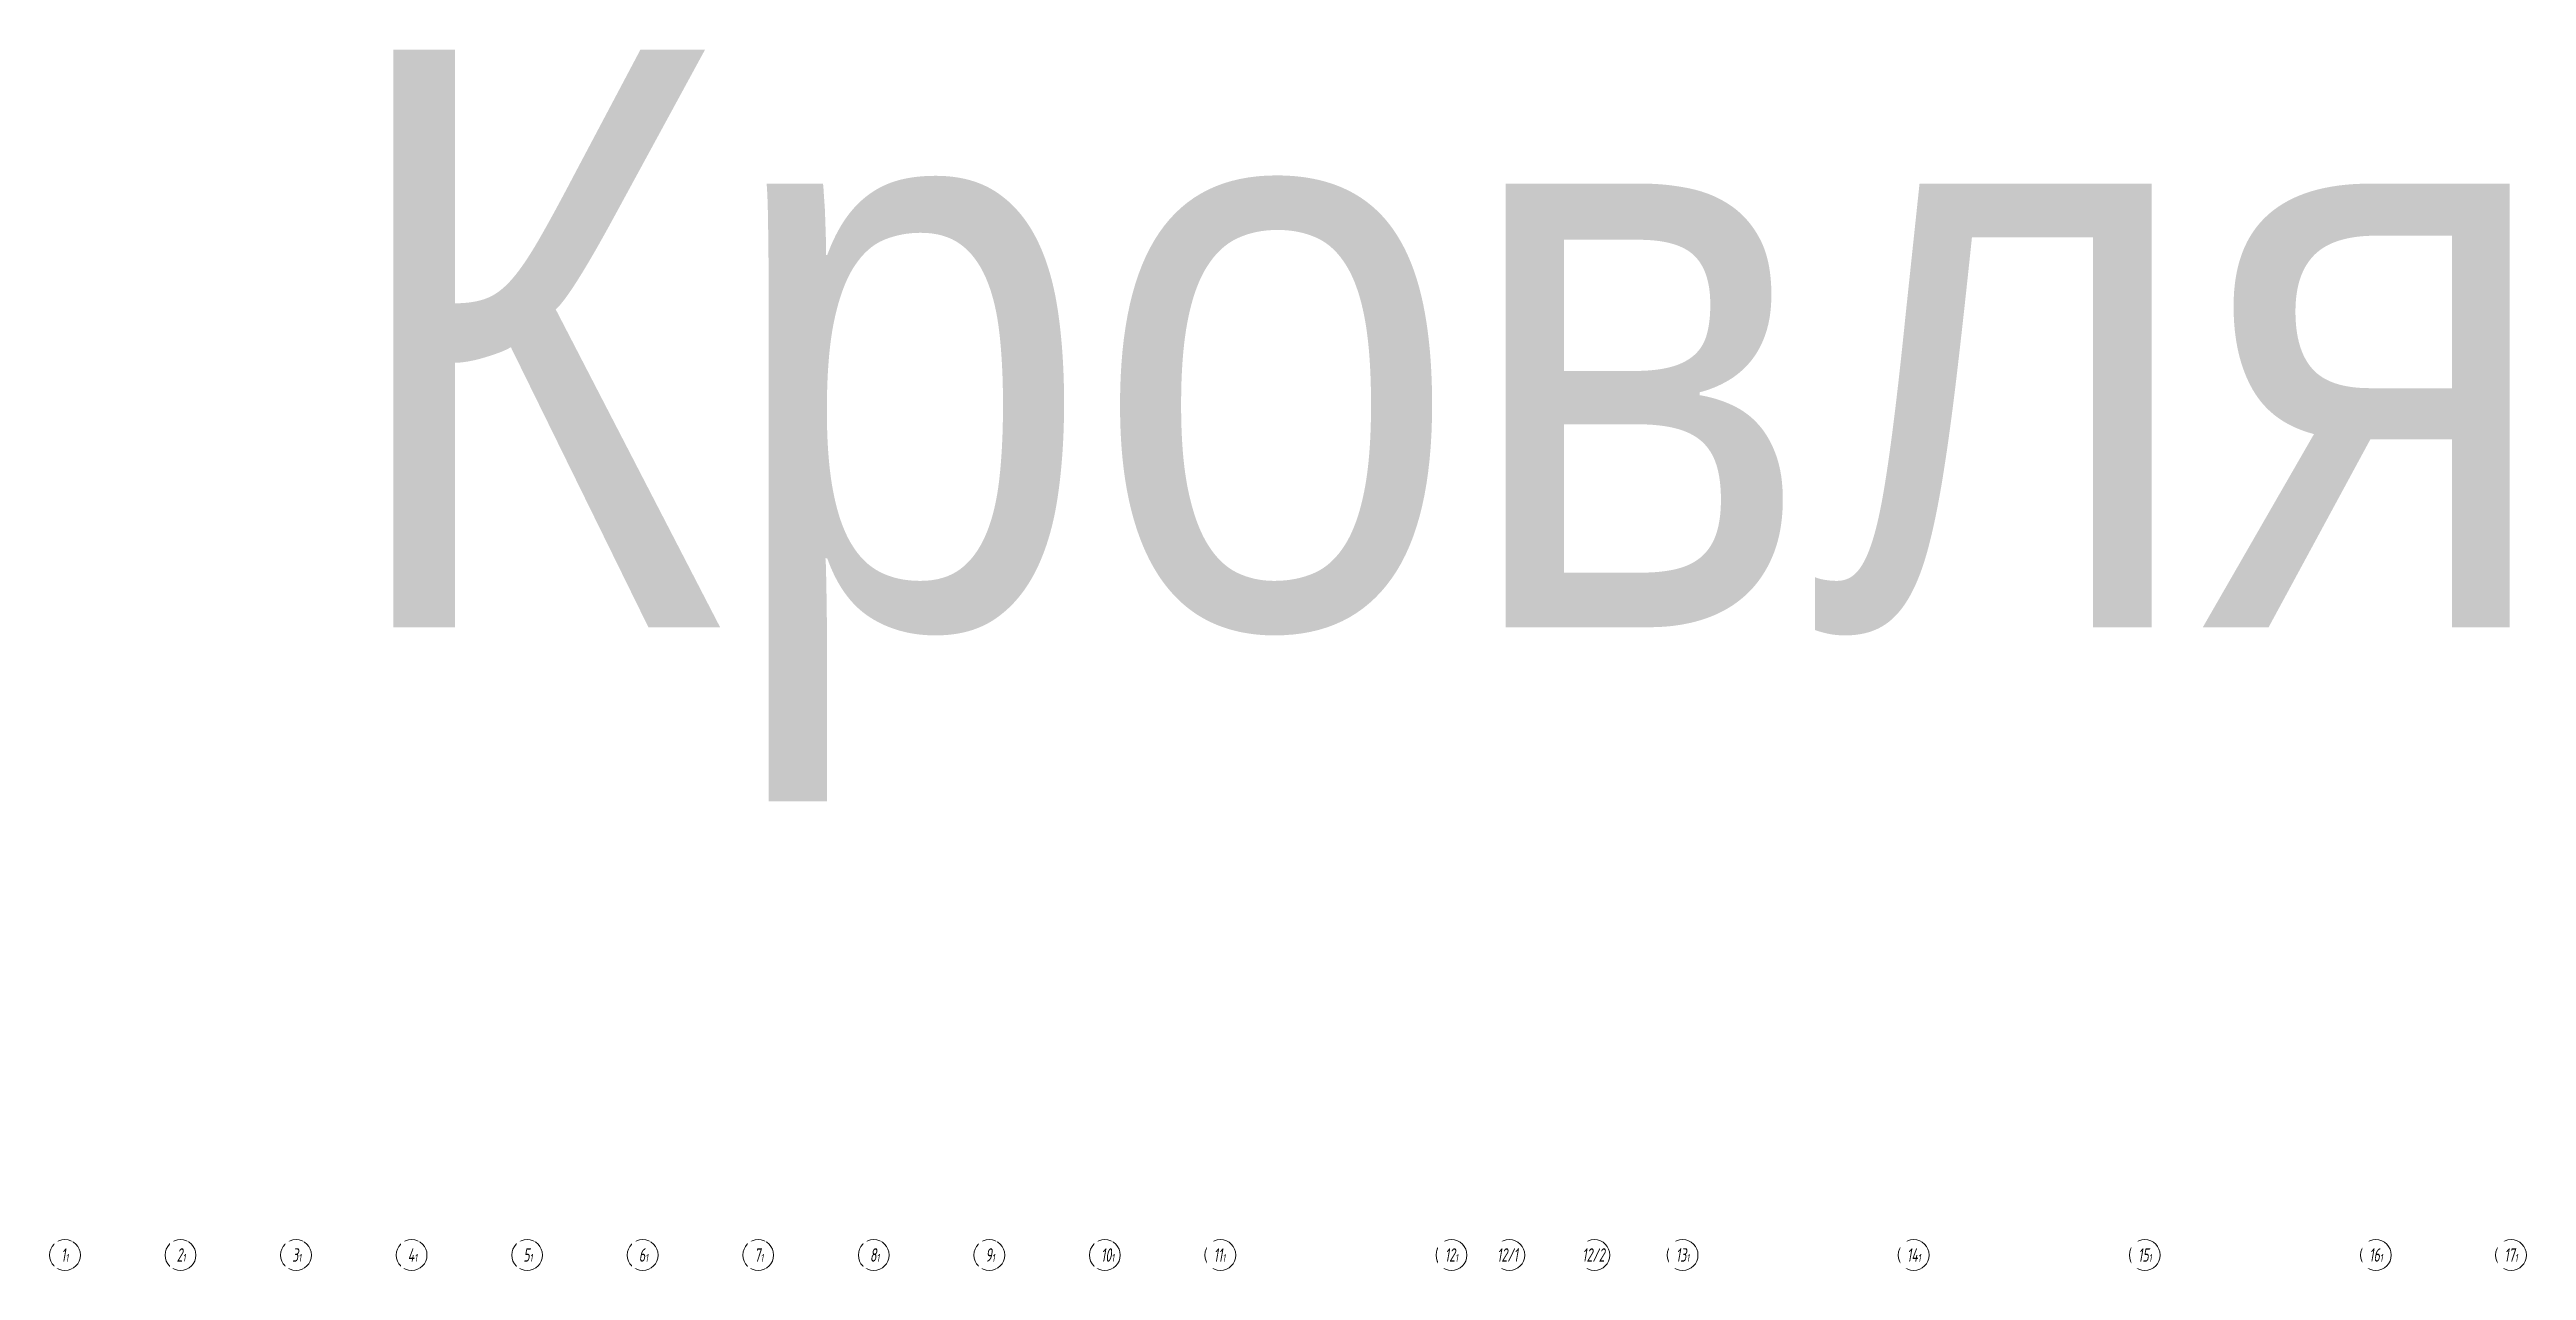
# Model space of a CAD drawing. Extents: x -7222004756 to 0, y 0 to 3849122621.
# Drawn here: x -7220528656 to -7220464346, y 3848964803 to 3848996506 of the extents above; entities that cross this region are included whole.
import ezdxf

# ---------------------------------------------------------------- set-up
doc = ezdxf.new("R2010")
doc.units = 0
doc.header["$LTSCALE"] = 100
doc.layers.add('АР_Оси', color=193, linetype='Continuous', lineweight=9)
doc.styles.add('Arial', font='ARIALN.TTF')
doc.styles.add('ГОСТ 2.304', font='CS_Gost2304.shx', dxfattribs={"oblique": 10})

msp = doc.modelspace()

# ---------------------------------------------------------------- texts
at = {"color": 8, "style": 'Arial'}
msp.add_text('Кровля', height=15000, dxfattribs=at).set_placement((-7220521139.097901, 3848981506.24429))

# ---------------------------------------------------------------- linework, layer by layer
at = {"layer": 'АР_Оси', "color": 8, "ltscale": 0.5}
for centre in [(-7220528255.997408, 3848965203.21808), (-7220525255.997408, 3848965203.21808), (-7220522255.997408, 3848965203.21808), (-7220519255.997408, 3848965203.21808), (-7220516255.997408, 3848965203.21808), (-7220513255.997408, 3848965203.21808), (-7220510255.997408, 3848965203.21808), (-7220507255.997408, 3848965203.21808), (-7220504255.997408, 3848965203.21808), (-7220501255.997408, 3848965203.21808), (-7220498255.997408, 3848965203.21808), (-7220492255.997408, 3848965203.21808), (-7220490755.997408, 3848965203.21808), (-7220488545.997408, 3848965203.21808), (-7220486255.997408, 3848965203.21808), (-7220480255.997408, 3848965203.21808), (-7220474255.997408, 3848965203.21808), (-7220468255.997408, 3848965203.21808), (-7220464745.997408, 3848965203.21808)]:
    msp.add_circle(centre, 400, dxfattribs=at)

msp.set_redraw_order([(e.dxf.handle, doc.entitydb.next_handle()) for e in msp.query("TEXT MTEXT ATTDEF DIMENSION ARC_DIMENSION")])  # texts and dimensions are drawn at this point

# ---------------------------------------------------------------- next in the draw order: texts
at = {"layer": 'АР_Оси', "color": 8, "char_height": 350, "width": 123.86708162, "attachment_point": 1, "line_spacing_factor": 1.149209, "style": 'ГОСТ 2.304', "bg_fill": 2}
for s, insert in [('{\\W0.8;1\\H0.57143x;1}', (-7220528355.81808, 3848965380.996897)), ('{\\W0.8;2\\H0.57143x;1}', (-7220525355.81808, 3848965380.996897)), ('{\\W0.8;3\\H0.57143x;1}', (-7220522355.81808, 3848965380.996897)), ('{\\W0.8;4\\H0.57143x;1}', (-7220519355.81808, 3848965380.996897)), ('{\\W0.8;5\\H0.57143x;1}', (-7220516355.81808, 3848965380.996897)), ('{\\W0.8;6\\H0.57143x;1}', (-7220513355.81808, 3848965380.996897)), ('{\\W0.8;7\\H0.57143x;1}', (-7220510355.81808, 3848965380.996897)), ('{\\W0.8;8\\H0.57143x;1}', (-7220507355.81808, 3848965380.996897)), ('{\\W0.8;9\\H0.57143x;1}', (-7220504355.81808, 3848965380.996897)), ('{\\W0.8;10\\H0.57143x;1}', (-7220501355.81808, 3848965380.996897)), ('{\\W0.8;11\\H0.57143x;1}', (-7220498430.093592, 3848965380.996897)), ('{\\W0.8;12\\H0.57143x;1}', (-7220492430.093592, 3848965380.996897)), ('{\\W0.8;12/1}', (-7220491073.701999, 3848965380.996897)), ('{\\W0.8;12/2}', (-7220488863.701999, 3848965380.996897)), ('{\\W0.8;15\\H0.57143x;1}', (-7220474430.093592, 3848965380.996897)), ('{\\W0.8;16\\H0.57143x;1}', (-7220468430.093592, 3848965380.996897)), ('{\\W0.8;17\\H0.57143x;1}', (-7220464920.093592, 3848965380.996897))]:
    msp.add_mtext(s, dxfattribs=dict(at, insert=insert))
at = {"layer": 'АР_Оси', "color": 8, "ltscale": 0.5, "char_height": 350, "width": 123.86708162, "attachment_point": 1, "line_spacing_factor": 1.149209, "style": 'ГОСТ 2.304', "bg_fill": 2}
for s, insert in [('{\\W0.8;13\\H0.57143x;1}', (-7220486430.093592, 3848965380.996897)), ('{\\W0.8;14\\H0.57143x;1}', (-7220480430.093592, 3848965380.996897))]:
    msp.add_mtext(s, dxfattribs=dict(at, insert=insert))

doc.saveas('drawing.dxf')
